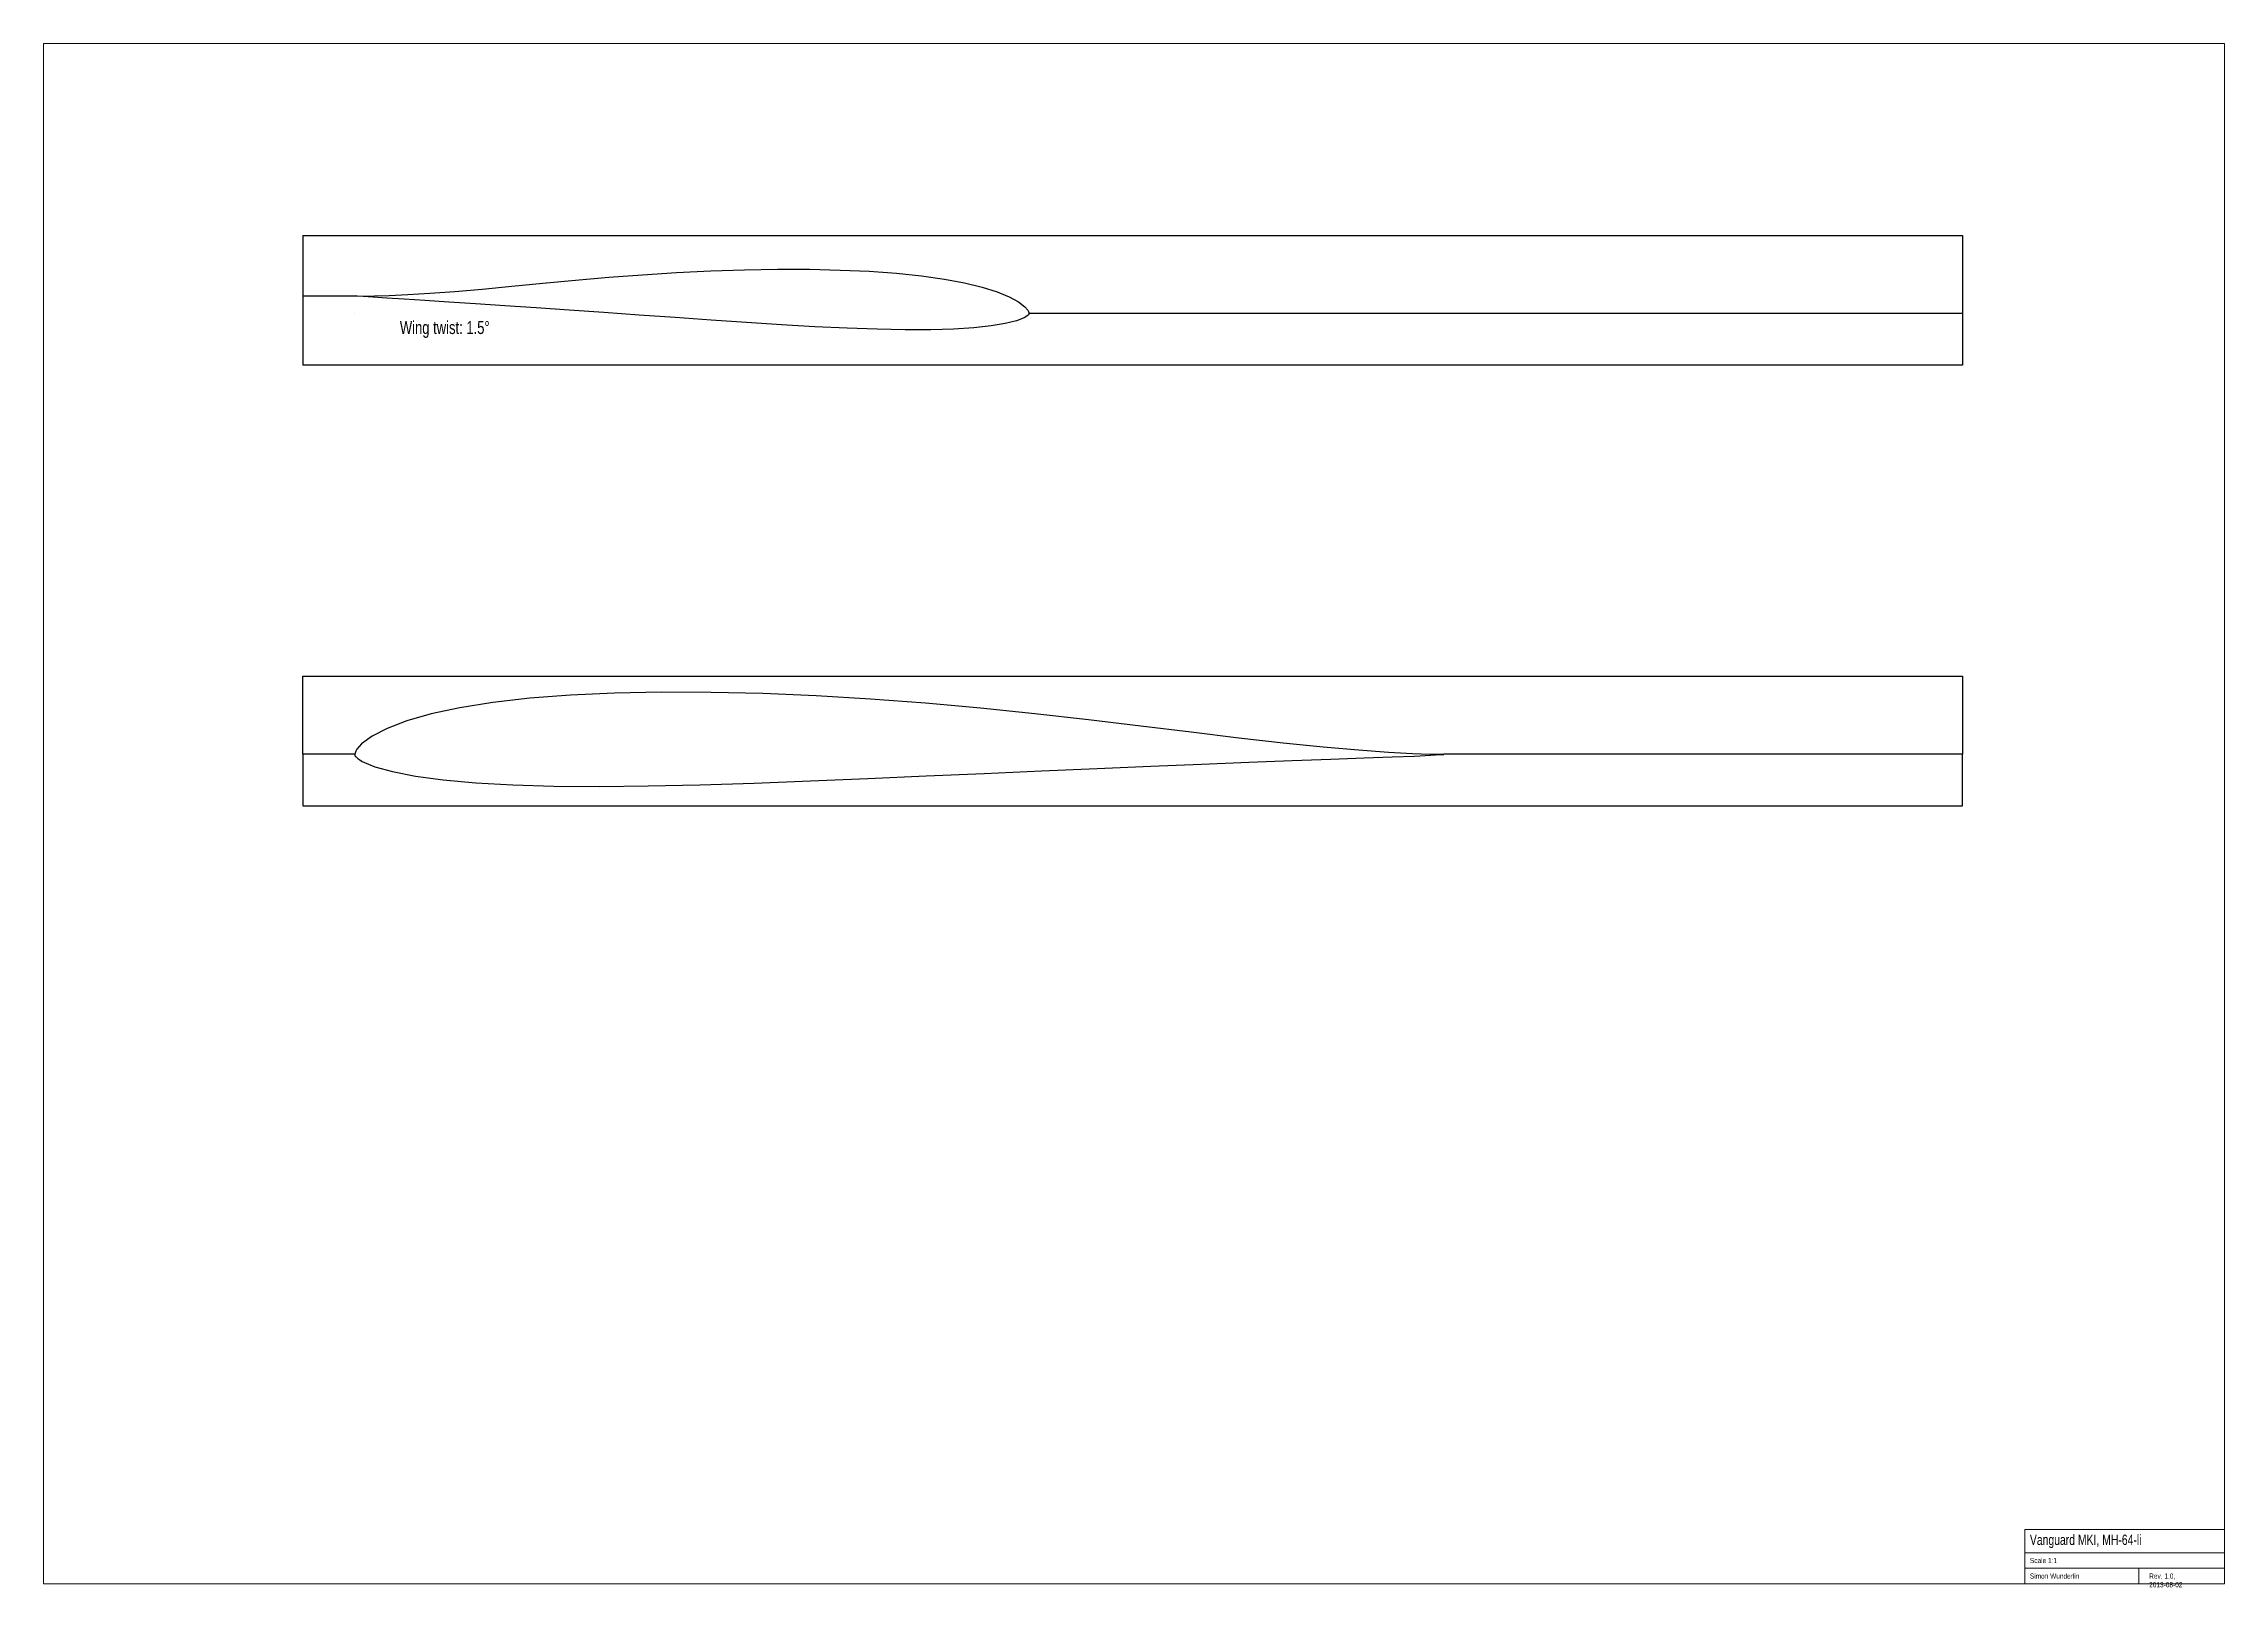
# Model space of a CAD drawing. Header units: millimetres. Extents: x 0 to 841, y -1 to 594.
import ezdxf

# ---------------------------------------------------------------- set-up
doc = ezdxf.new("R2010")
doc.units = ezdxf.units.MM
for name, color, linetype, lineweight in [('airfoil', 7, 'CONTINUOUS', 25), ('blatt', 7, 'CONTINUOUS', 0), ('text', 1, 'CONTINUOUS', 0)]:
    doc.layers.add(name, color=color, linetype=linetype, lineweight=lineweight)
doc.styles.get("Standard").update_dxf_attribs({"font": 'txt', "width": 0.75})

# ---------------------------------------------------------------- blocks, each defined once
blk = doc.blocks.new('mh-64-li')
at = {"layer": 'airfoil'}
for p, q in [((11.59, 5.11), (8.43, 4.43)), ((15.22, 5.69), (11.59, 5.11)), ((19.29, 6.16), (15.22, 5.69)), ((23.76, 6.5), (19.29, 6.16)), ((28.61, 6.73), (23.76, 6.5)), ((33.79, 6.82), (28.61, 6.73)), ((39.25, 6.8), (33.79, 6.82)), ((44.95, 6.66), (39.25, 6.8)), ((50.83, 6.41), (44.95, 6.66)), ((56.82, 6.05), (50.83, 6.41)), ((62.88, 5.6), (56.82, 6.05)), ((68.93, 5.06), (62.88, 5.6)), ((74.94, 4.44), (68.93, 5.06)), ((3.58, 2.83), (1.91, 1.97)), ((5.75, 3.67), (3.58, 2.83)), ((8.43, 4.43), (5.75, 3.67)), ((80.85, 3.77), (74.94, 4.44)), ((86.61, 3.08), (80.85, 3.77)), ((92.15, 2.4), (86.61, 3.08)), ((0.03, 0.12), (0, 0)), ((0.11, 0.33), (0.03, 0.12)), ((0.24, 0.55), (0.11, 0.33)), ((0.75, 1.12), (0.24, 0.55)), ((1.91, 1.97), (0.75, 1.12)), ((97.4, 1.77), (92.15, 2.4)), ((102.28, 1.22), (97.4, 1.77)), ((106.7, 0.76), (102.28, 1.22)), ((110.61, 0.42), (106.7, 0.76)), ((113.9, 0.18), (110.61, 0.42)), ((116.53, 0.04), (113.9, 0.18)), ((118.45, -0.03), (116.53, 0.04)), ((0, 0), (0.01, -0.11)), ((0.01, -0.11), (0.05, -0.21)), ((0.05, -0.21), (0.14, -0.31)), ((0.14, -0.31), (0.32, -0.48)), ((0.32, -0.48), (0.55, -0.65)), ((0.55, -0.65), (0.83, -0.81)), ((0.83, -0.81), (2.2, -1.39)), ((2.2, -1.39), (4.16, -1.93)), ((4.16, -1.93), (6.68, -2.43)), ((62.94, -2.41), (69.34, -2.13)), ((69.34, -2.13), (75.65, -1.85)), ((75.65, -1.85), (81.8, -1.58)), ((81.8, -1.58), (87.7, -1.33)), ((87.7, -1.33), (93.3, -1.1)), ((93.3, -1.1), (98.51, -0.89)), ((98.51, -0.89), (103.27, -0.71)), ((103.27, -0.71), (107.53, -0.55)), ((107.53, -0.55), (111.22, -0.42)), ((111.22, -0.42), (114.31, -0.31)), ((114.31, -0.31), (116.76, -0.21)), ((116.76, -0.21), (118.53, -0.13)), ((119.61, -0.04), (118.45, -0.03)), ((118.53, -0.13), (119.62, -0.06)), ((120, -0.04), (119.61, -0.04)), ((119.62, -0.06), (120, -0.04)), ((6.68, -2.43), (9.75, -2.85)), ((9.75, -2.85), (13.33, -3.18)), ((13.33, -3.18), (17.41, -3.4)), ((17.41, -3.4), (21.95, -3.53)), ((21.95, -3.53), (26.94, -3.56)), ((26.94, -3.56), (32.31, -3.5)), ((32.31, -3.5), (38.02, -3.38)), ((38.02, -3.38), (44, -3.19)), ((44, -3.19), (50.2, -2.96)), ((50.2, -2.96), (56.54, -2.69)), ((56.54, -2.69), (62.94, -2.41))]:
    blk.add_line(p, q, dxfattribs=at)

msp = doc.modelspace()

# ---------------------------------------------------------------- linework, layer by layer
at = {"layer": 'airfoil'}
for p, q in [((100, 520), (740, 520)), ((100, 520), (100, 470)), ((740, 520), (740, 470)), ((100, 496.73), (120, 496.73)), ((120, 490), (120, 490)), ((380, 490), (740, 490)), ((740, 490), (740, 490)), ((740, 470), (100, 470)), ((100, 470), (100, 470)), ((100, 320), (100, 350)), ((100, 350), (740, 350)), ((740, 350), (740, 320)), ((120, 320), (100, 320)), ((100, 320), (100, 300)), ((740, 320), (540, 320)), ((540, 320), (540, 320)), ((740, 300), (740, 320)), ((740, 320), (740, 320)), ((100, 300), (740, 300))]:
    msp.add_line(p, q, dxfattribs=at)
at = {"layer": 'blatt'}
for p, q in [((841, 594), (0, 594)), ((0, 594), (0, 0)), ((841, 0), (841, 594)), ((841, 30), (841, 0)), ((764, 21), (841, 21)), ((764, 21), (764, 0)), ((764, 12), (841, 12)), ((764, 12), (841, 12)), ((0, 0), (841, 0)), ((764, 6), (841, 6)), ((841, 0), (764, 0)), ((808, 6), (808, 0))]:
    msp.add_line(p, q, dxfattribs=at)

# ---------------------------------------------------------------- block references
at = {"layer": 'airfoil', "xscale": 2.166666666, "yscale": -2.166666666, "rotation": 178.5}
msp.add_blockref('mh-64-li', (380, 490), dxfattribs=at)
at = {"layer": 'airfoil', "xscale": 3.499999998089743, "yscale": 3.499999998089743}
msp.add_blockref('mh-64-li', (120, 320), dxfattribs=at)

# ---------------------------------------------------------------- texts
at = {"layer": 'blatt', "attachment_point": 1}
for s, insert, char_height, width in [('Vanguard MKI, MH-64-li', (766, 19), 4, 100), ('Scale 1:1', (766, 10), 2, 100), ('Simon Wunderlin', (766, 4), 2, 100), ('Rev. 1.0, 2013-08-02', (812, 4), 2, 10)]:
    msp.add_mtext(s, dxfattribs=dict(at, insert=insert, char_height=char_height, width=width))
at = {"layer": 'text', "insert": (172, 487), "char_height": 5, "width": 100, "attachment_point": 3}
msp.add_mtext('Wing twist: 1.5%%d', dxfattribs=at)

doc.saveas('drawing.dxf')
